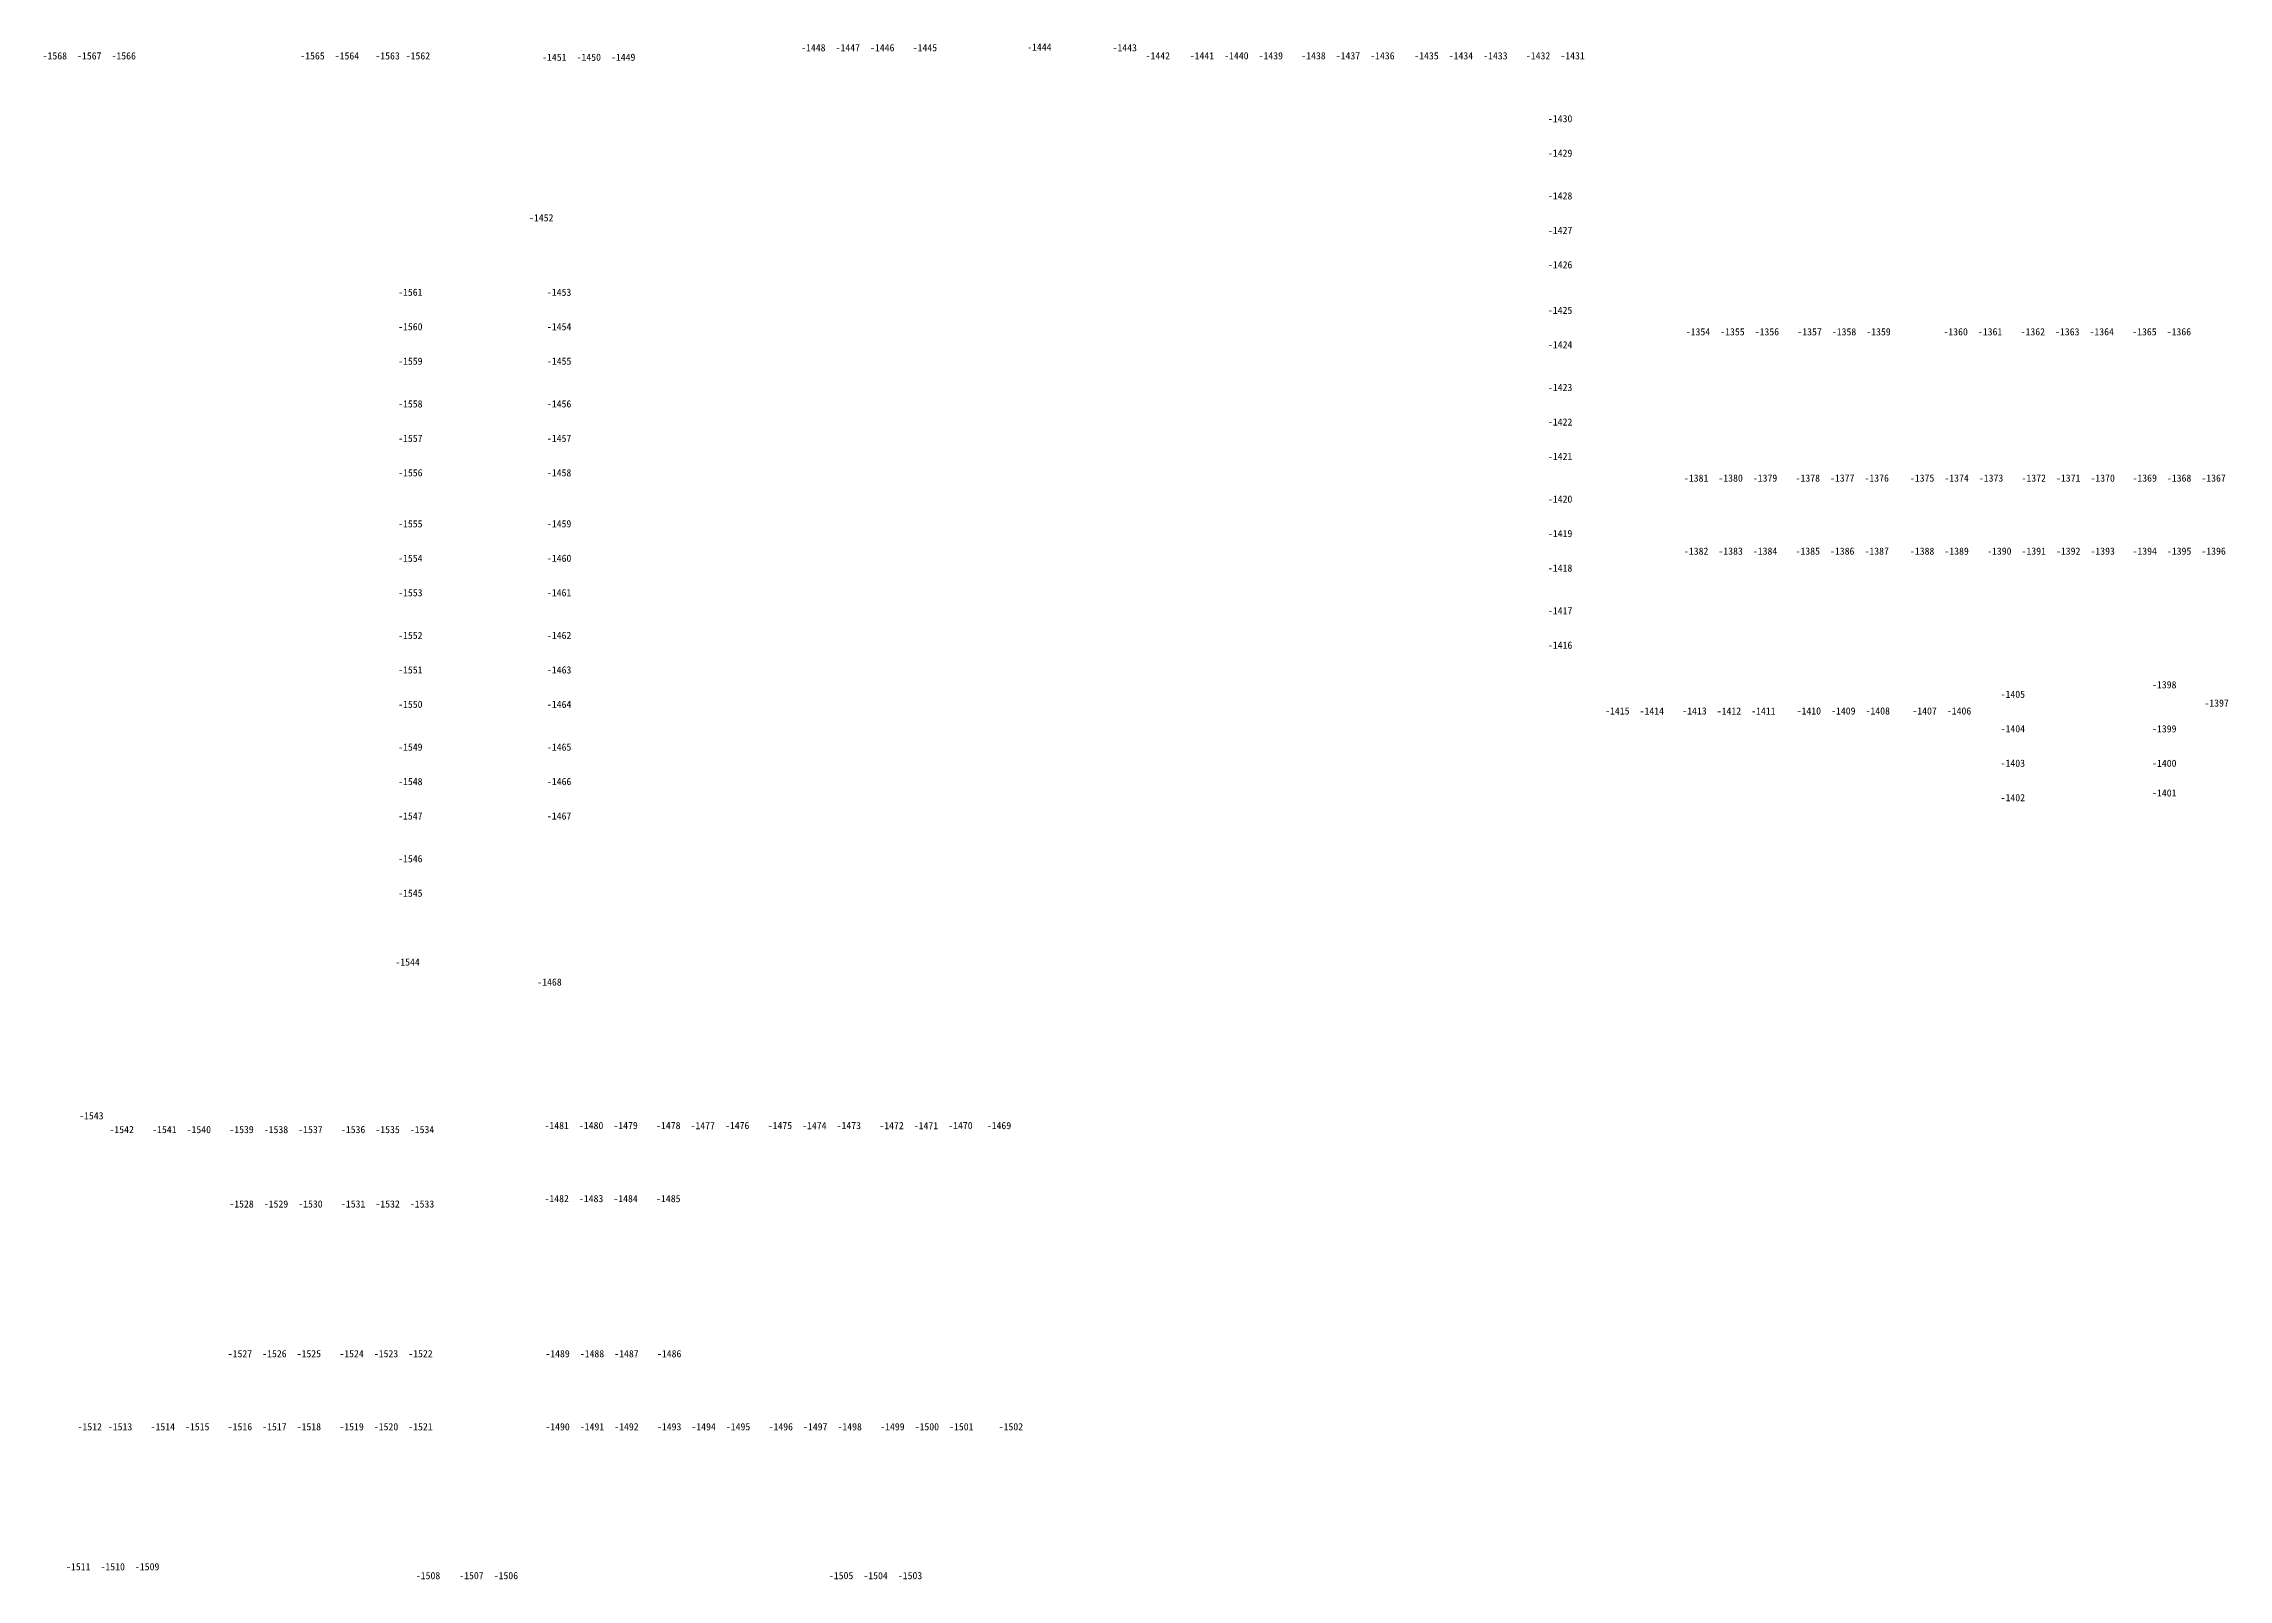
# Model space of a CAD drawing. Header units: millimetres. Extents: x -248992 to 1906102, y -24098 to 332602.
# Drawn here: x -242492 to -83946, y -1826 to 109585 of the extents above; entities that cross this region are included whole.
import ezdxf
from ezdxf.enums import TextEntityAlignment as Align

# ---------------------------------------------------------------- set-up
doc = ezdxf.new("R2010")
doc.units = ezdxf.units.MM
doc.header["$LTSCALE"] = 100
doc.layers.add('a_parking_number', color=120, linetype='Continuous')
doc.styles.add('华文细黑', font='STXIHEI.TTF')

msp = doc.modelspace()

# ---------------------------------------------------------------- texts
at = {"layer": 'a_parking_number', "style": '华文细黑'}
for s, p in [('-1448', (-186635.4, 109290.3, 0)), ('-1447', (-184135.4, 109290.3)), ('-1446', (-181635.4, 109290.3, 0)), ('-1445', (-178535.4, 109290.3)), ('-1444', (-170235.4, 109340.3, 0)), ('-1443', (-164035.4, 109290.3, 0)), ('-1568', (-241683.1, 108700, 0)), ('-1567', (-239183.1, 108700, 0)), ('-1566', (-236683.1, 108700, 0)), ('-1565', (-222983.1, 108700, 0)), ('-1564', (-220483.1, 108700, 0)), ('-1563', (-217532.8, 108700)), ('-1562', (-215332.8, 108700)), ('-1451', (-205433.1, 108600, 0)), ('-1450', (-202933.1, 108600, 0)), ('-1449', (-200433.1, 108600)), ('-1442', (-161636.8, 108705.1)), ('-1441', (-158436.8, 108705.1)), ('-1440', (-155936.8, 108705.1, 0)), ('-1439', (-153436.8, 108705.1)), ('-1438', (-150336.8, 108705.1, 0)), ('-1437', (-147836.8, 108705.1, 0)), ('-1436', (-145336.8, 108705.1, 0)), ('-1435', (-142136.8, 108705.1, 0)), ('-1434', (-139636.8, 108705.1, 0)), ('-1433', (-137136.8, 108705.1)), ('-1432', (-134036.8, 108705.1, 0)), ('-1431', (-131536.8, 108705.1)), ('-1430', (-132436.7, 104141.8, 0)), ('-1429', (-132436.7, 101641.8, 0)), ('-1428', (-132436.7, 98541.8, 0)), ('-1452', (-206383.1, 96950)), ('-1427', (-132436.7, 96041.8, 0)), ('-1426', (-132436.7, 93541.8, 0)), ('-1561', (-215883.1, 91550, 0)), ('-1453', (-205083.1, 91550)), ('-1425', (-132436.7, 90241.7, 0)), ('-1560', (-215883.1, 89050, 0)), ('-1454', (-205083.1, 89050, 0)), ('-1354', (-122433.1, 88680)), ('-1355', (-119933.1, 88680)), ('-1356', (-117433.1, 88680, 0)), ('-1357', (-114333.1, 88680)), ('-1358', (-111833.1, 88680)), ('-1359', (-109333.1, 88680, 0)), ('-1360', (-103733.1, 88680)), ('-1361', (-101233.1, 88680, 0)), ('-1362', (-98133.1, 88680)), ('-1363', (-95633.1, 88680)), ('-1364', (-93133.1, 88680, 0)), ('-1365', (-90033.1, 88680)), ('-1366', (-87533.1, 88680, 0)), ('-1424', (-132436.7, 87741.8, 0)), ('-1559', (-215883.1, 86550, 0)), ('-1455', (-205083.1, 86550, 0)), ('-1423', (-132436.7, 84641.8, 0)), ('-1558', (-215883.1, 83450, 0)), ('-1456', (-205083.1, 83450, 0)), ('-1557', (-215883.1, 80950, 0)), ('-1457', (-205083.1, 80950, 0)), ('-1422', (-132436.7, 82141.8, 0)), ('-1421', (-132436.7, 79641.8, 0)), ('-1556', (-215883.1, 78450, 0)), ('-1458', (-205083.1, 78450, 0)), ('-1381', (-122564.8, 78067.2, 0)), ('-1380', (-120064.8, 78067.2)), ('-1379', (-117564.8, 78067.2, 0)), ('-1378', (-114464.8, 78067.2, 0)), ('-1377', (-111964.8, 78067.2)), ('-1376', (-109464.8, 78067.2, 0)), ('-1375', (-106164.8, 78067.2, 0)), ('-1374', (-103664.8, 78067.2)), ('-1373', (-101164.8, 78067.2, 0)), ('-1372', (-98064.8, 78067.2)), ('-1371', (-95564.8, 78067.2)), ('-1370', (-93064.8, 78067.2, 0)), ('-1369', (-90014.8, 78067.2, 0)), ('-1368', (-87514.8, 78067.2, 0)), ('-1367', (-85014.8, 78067.2, 0)), ('-1420', (-132436.7, 76541.8, 0)), ('-1555', (-215883.1, 74750, 0)), ('-1459', (-205083.1, 74750, 0)), ('-1419', (-132436.7, 74041.8, 0)), ('-1382', (-122564.8, 72767.2, 0)), ('-1383', (-120064.8, 72767.2, 0)), ('-1384', (-117564.8, 72767.2, 0)), ('-1385', (-114464.8, 72767.2)), ('-1386', (-111964.8, 72767.2, 0)), ('-1387', (-109464.8, 72767.2, 0)), ('-1388', (-106164.8, 72767.2)), ('-1389', (-103664.8, 72767.2)), ('-1390', (-100564.8, 72767.2, 0)), ('-1391', (-98064.8, 72767.2)), ('-1392', (-95564.8, 72767.2)), ('-1393', (-93064.8, 72767.2)), ('-1394', (-90014.8, 72767.2, 0)), ('-1395', (-87514.8, 72767.2, 0)), ('-1396', (-85014.8, 72767.2)), ('-1554', (-215883.1, 72250, 0)), ('-1460', (-205083.1, 72250, 0)), ('-1418', (-132436.7, 71541.8, 0)), ('-1553', (-215883.1, 69750, 0)), ('-1461', (-205083.1, 69750, 0)), ('-1417', (-132436.7, 68441.8, 0)), ('-1552', (-215883.1, 66650, 0)), ('-1462', (-205083.1, 66650, 0)), ('-1416', (-132436.7, 65941.8, 0)), ('-1551', (-215883.1, 64150, 0)), ('-1463', (-205083.1, 64150, 0)), ('-1550', (-215883.1, 61650, 0)), ('-1464', (-205083.1, 61650, 0)), ('-1405', (-99583.1, 62380, 0)), ('-1398', (-88591.6, 63074, 0)), ('-1397', (-84794.1, 61745.3)), ('-1415', (-128286.7, 61171.8, 0)), ('-1414', (-125786.7, 61171.8, 0)), ('-1413', (-122686.7, 61171.8, 0)), ('-1412', (-120186.7, 61171.8, 0)), ('-1411', (-117686.7, 61171.8, 0)), ('-1410', (-114386.7, 61171.8, 0)), ('-1409', (-111886.7, 61171.8, 0)), ('-1408', (-109386.7, 61171.8, 0)), ('-1407', (-105986.7, 61171.8, 0)), ('-1406', (-103486.7, 61171.8, 0)), ('-1549', (-215883.1, 58550, 0)), ('-1465', (-205083.1, 58550, 0)), ('-1404', (-99583.1, 59880, 0)), ('-1399', (-88591.6, 59874, 0)), ('-1403', (-99583.1, 57380, 0)), ('-1400', (-88591.6, 57374, 0)), ('-1548', (-215883.1, 56050, 0)), ('-1466', (-205083.1, 56050, 0)), ('-1402', (-99583.1, 54880)), ('-1401', (-88591.6, 55224, 0)), ('-1547', (-215883.1, 53550, 0)), ('-1467', (-205083.1, 53550, 0)), ('-1546', (-215883.1, 50450, 0)), ('-1545', (-215883.1, 47950)), ('-1544', (-216083.1, 42950)), ('-1468', (-205783.1, 41500)), ('-1543', (-239033.1, 31800)), ('-1542', (-236833.1, 30800)), ('-1541', (-233733.1, 30800)), ('-1540', (-231233.1, 30800, 0)), ('-1539', (-228133.1, 30800)), ('-1538', (-225633.1, 30800, 0)), ('-1537', (-223133.1, 30800, 0)), ('-1536', (-220033.1, 30800)), ('-1535', (-217533.1, 30800, 0)), ('-1534', (-215033.1, 30800, 0)), ('-1481', (-205261.3, 31091.7, 0)), ('-1480', (-202761.3, 31091.7, 0)), ('-1479', (-200261.3, 31091.7, 0)), ('-1478', (-197161.3, 31091.7, 0)), ('-1477', (-194661.3, 31091.7, 0)), ('-1476', (-192161.3, 31091.7, 0)), ('-1475', (-189061.3, 31091.7, 0)), ('-1474', (-186561.3, 31091.7, 0)), ('-1473', (-184061.3, 31091.7, 0)), ('-1472', (-180961.3, 31091.7, 0)), ('-1471', (-178461.3, 31091.7, 0)), ('-1470', (-175961.3, 31091.7, 0)), ('-1469', (-173161.3, 31091.7, 0)), ('-1528', (-228133.1, 25400)), ('-1529', (-225633.1, 25400, 0)), ('-1530', (-223133.1, 25400, 0)), ('-1531', (-220033.1, 25400)), ('-1532', (-217533.1, 25400, 0)), ('-1533', (-215033.1, 25400, 0)), ('-1482', (-205261.3, 25791.7, 0)), ('-1483', (-202761.3, 25791.7, 0)), ('-1484', (-200261.3, 25791.7, 0)), ('-1485', (-197161.3, 25791.7, 0)), ('-1527', (-228247.3, 14538, 0)), ('-1526', (-225747.3, 14538, 0)), ('-1525', (-223247.3, 14538, 0)), ('-1524', (-220147.3, 14538, 0)), ('-1523', (-217647.3, 14538, 0)), ('-1522', (-215147.3, 14538, 0)), ('-1489', (-205197.3, 14538, 0)), ('-1488', (-202697.3, 14538, 0)), ('-1487', (-200197.3, 14538, 0)), ('-1486', (-197097.3, 14538, 0)), ('-1512', (-239147.3, 9238, 0)), ('-1513', (-236947.3, 9238, 0)), ('-1514', (-233847.3, 9238, 0)), ('-1515', (-231347.3, 9238, 0)), ('-1516', (-228247.3, 9238, 0)), ('-1517', (-225747.3, 9238, 0)), ('-1518', (-223247.3, 9238, 0)), ('-1519', (-220147.3, 9238, 0)), ('-1520', (-217647.3, 9238, 0)), ('-1521', (-215147.3, 9238, 0)), ('-1490', (-205197.3, 9238, 0)), ('-1491', (-202697.3, 9238, 0)), ('-1492', (-200197.3, 9238, 0)), ('-1493', (-197097.3, 9238, 0)), ('-1494', (-194597.3, 9238, 0)), ('-1495', (-192097.3, 9238, 0)), ('-1496', (-188997.3, 9238, 0)), ('-1497', (-186497.3, 9238, 0)), ('-1498', (-183997.3, 9238, 0)), ('-1499', (-180897.3, 9238, 0)), ('-1500', (-178397.3, 9238, 0)), ('-1501', (-175897.3, 9238, 0)), ('-1502', (-172297.3, 9238, 0)), ('-1511', (-239982, -919.4, 0)), ('-1510', (-237482, -919.4, 0)), ('-1509', (-234982, -919.4)), ('-1508', (-214597.3, -1562, 0)), ('-1507', (-211447.3, -1562, 0)), ('-1506', (-208947.3, -1562, 0)), ('-1505', (-184616.9, -1562, 0)), ('-1504', (-182116.9, -1562, 0)), ('-1503', (-179616.9, -1562, 0))]:
    msp.add_text(s, height=520, dxfattribs=at).set_placement(p, align=Align.MIDDLE)

doc.saveas('drawing.dxf')
